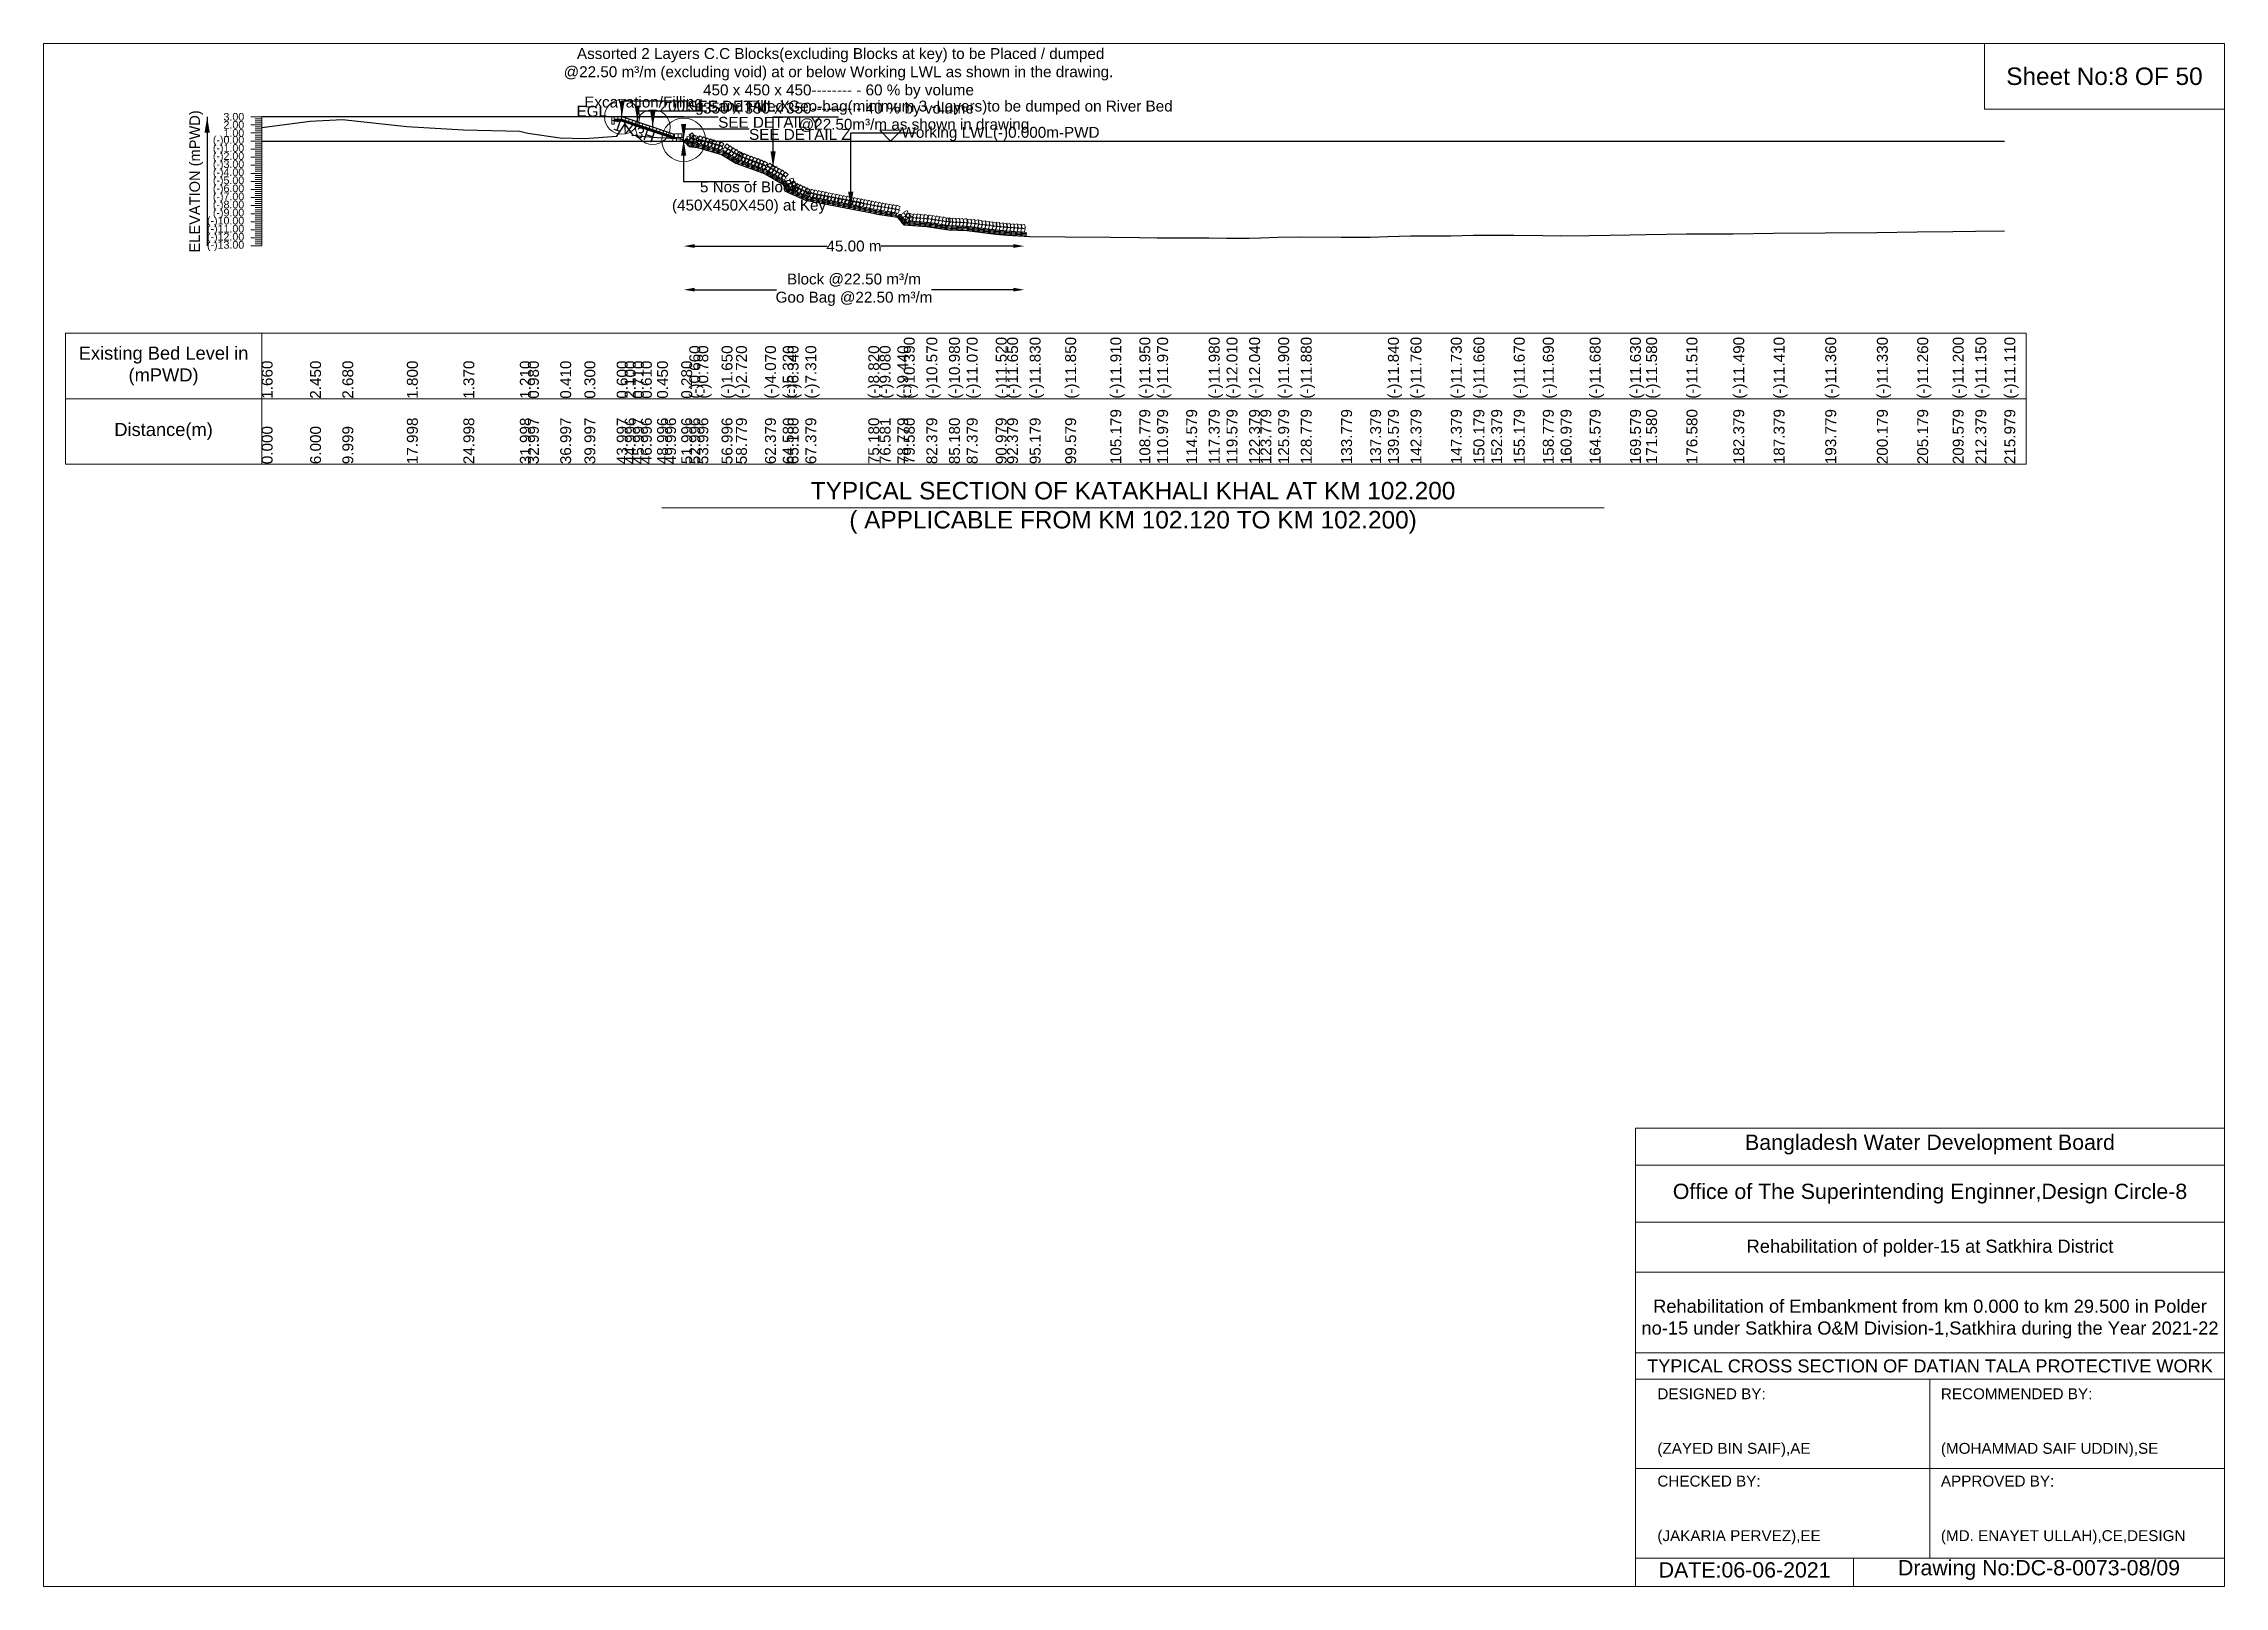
# Model space of a CAD drawing. Header units: inches. Extents: x 89000 to 845000, y -7071 to 31.
# Drawn here: x 205000 to 215000, y -7071 to 0 of the extents above; entities that cross this region are included whole.
import ezdxf

# ---------------------------------------------------------------- set-up
doc = ezdxf.new("R2010")
doc.units = ezdxf.units.IN
doc.header["$LTSCALE"] = 7
doc.header["$MEASUREMENT"] = 0
for name, color, linetype, lineweight in [('Cross section Data Border', 7, 'Continuous', 9), ('Cross Section Labels', 7, 'Continuous', 9), ('Existing_Bed_Level for Xsection', 7, 'Continuous', 25), ('Long Section Labels', 7, 'Continuous', 9)]:
    doc.layers.add(name, color=color, linetype=linetype, lineweight=lineweight)
doc.styles.get("Standard").update_dxf_attribs({"font": 'arial.ttf'})
doc.dimstyles.new('Appron Lebeling Style', dxfattribs={"dimtxt": 50, "dimasz": 50, "dimexe": 0.18, "dimexo": 0.0625, "dimgap": 0.09, "dimtad": 0, "dimtih": 1, "dimtoh": 1, "dimdec": 4, "dimzin": 0, "dimdsep": 46, "dimtxsty": 'Standard', "dimcen": 0.09, "dimse1": 1, "dimse2": 1, "dimadec": 0, "dimazin": 0, "dimtfac": 1, "dimtdec": 4, "dimtofl": 0, "dimtmove": 0, "dimatfit": 3, "dimfxl": 1, "dimtolj": 1, "dimtzin": 0, "dimarcsym": 0})
doc.dimstyles.get("Standard").update_dxf_attribs({"dimtxt": 0.18, "dimasz": 0.18, "dimexe": 0.18, "dimexo": 0.0625, "dimgap": 0.09, "dimtad": 0, "dimtih": 1, "dimtoh": 1, "dimdec": 4, "dimzin": 0, "dimdsep": 46, "dimtxsty": 'Standard', "dimcen": 0.09, "dimadec": 0, "dimazin": 0, "dimtfac": 1, "dimtdec": 4, "dimtofl": 0, "dimtmove": 0, "dimatfit": 3, "dimfxl": 1, "dimtolj": 1, "dimtzin": 0, "dimarcsym": 0})

msp = doc.modelspace()

# ---------------------------------------------------------------- texts
at = {"layer": 'Cross section Data Border', "char_height": 60, "width": 800, "attachment_point": 5}
for s, insert in [('Existing Bed Level in (mPWD)', (205550, -1477.52)), ('Distance(m)', (205550, -1777.52))]:
    msp.add_mtext(s, dxfattribs=dict(at, insert=insert))
at = {"layer": 'Cross Section Labels'}
for s, insert, char_height, attachment_point in [(' Assorted 2 Layers C.C Blocks(excluding Blocks at key) to be Placed / dumped^J@22.50 m³/m (excluding void) at or below Working LWL as shown in the drawing.^J450 x 450 x 450-------- - 60 % by volume^J350 x 350 x 350-------- - 40 % by volume', (208645.05106, -335.52), 50, 8), ('Sheet No:8 OF 50', (214450, -150), 80, 5), ('EGL', (207583.41729, -335.52), 50, 9), ('Excavation/Filling', (208022.58107, -307.77), 50, 9), ('200Kg Sand Filled Geo-bag(minimum 3 -Layers)to be dumped on River Bed^J@22.50m³/m as shown in drawing.', (209001.10354, -409.52), 50, 8), ('SEE DETAIL X', (207951.81857, -261.52), 50, 1), ('SEE DETAIL Y', (208093.34357, -335.52), 50, 1), ('SEE DETAIL Z', (208234.86857, -391.02), 50, 1), ('Working LWL(-)0.000m-PWD', (208933.86857, -446.52), 50, 7), ('5 Nos of Block ^J(450X450X450) at Key', (208234.86857, -631.52), 50, 2), ('TYPICAL SECTION OF KATAKHALI KHAL AT KM 102.200^J( APPLICABLE FROM KM 102.120 TO KM 102.200)', (209995.6059, -2127.52), 80, 5), ('Bangladesh Water Development Board', (213650, -5046), 70, 5), ('Office of The Superintending Enginner,Design Circle-8', (213650, -5271), 70, 5)]:
    msp.add_mtext(s, dxfattribs=dict(at, insert=insert, char_height=char_height, attachment_point=attachment_point))
at = {"layer": 'Cross Section Labels', "insert": (207716.73086, -376.65814), "char_height": 50, "attachment_point": 2, "rotation": 341.565051177}
msp.add_mtext('1V:3H', dxfattribs=at)
at = {"layer": 'Cross Section Labels'}
for s, insert, char_height, width, attachment_point in [('Rehabilitation of polder-15 at Satkhira District', (213650, -5521), 60, 2800, 5), ('Rehabilitation of Embankment from km 0.000 to km 29.500 in Polder no-15 under Satkhira O&M Division-1,Satkhira during the Year 2021-22', (213650, -5846), 60, 2700, 5), ('TYPICAL CROSS SECTION OF DATIAN TALA PROTECTIVE WORK', (213650, -6061), 59.5765532, 2800, 5), ('DESIGNED BY:^J^J^J(ZAYED BIN SAIF),AE', (212400, -6321), 50, 1400, 4), ('RECOMMENDED BY:^J^J^J(MOHAMMAD SAIF UDDIN),SE', (213700, -6321), 50, 1400, 4), ('CHECKED BY:^J^J^J(JAKARIA PERVEZ),EE', (212400, -6721), 50, 1400, 4), ('APPROVED BY:^J^J^J(MD. ENAYET ULLAH),CE,DESIGN', (213700, -6721), 50, 1400, 4), ('DATE:06-06-2021', (212800, -6996), 70, 1400, 5), ('Drawing No:DC-8-0073-08/09', (214150, -6996), 70, 2200, 5)]:
    msp.add_mtext(s, dxfattribs=dict(at, insert=insert, char_height=char_height, width=width, attachment_point=attachment_point))
at = {"layer": 'Long Section Labels', "rotation": 90}
for s, insert, char_height, attachment_point in [('ELEVATION (mPWD)', (205700, -631.52), 48, 5), ('(-)0.660', (207960.83898, -1627.52), 50, 1), ('(-)0.780', (207997.84936, -1627.52), 50, 1), ('(-)1.650', (208108.83605, -1627.52), 50, 1), ('(-)2.720', (208174.82033, -1627.52), 50, 1), ('(-)4.070', (208308.00823, -1627.52), 50, 1), ('(-)5.320', (208389.45497, -1627.52), 50, 1), ('(-)6.340', (208411.65275, -1627.52), 50, 1), ('(-)7.310', (208493.00823, -1627.52), 50, 1), ('(-)8.820', (208781.64683, -1627.52), 50, 1), ('(-)9.080', (208833.49406, -1627.52), 50, 1), ('(-)9.440', (208914.81726, -1627.52), 50, 1), ('(-)10.390', (208944.44616, -1627.52), 50, 1), ('(-)10.570', (209048.00823, -1627.52), 50, 1), ('(-)10.980', (209151.6423, -1627.52), 50, 1), ('(-)11.070', (209233.00823, -1627.52), 50, 1), ('(-)11.520', (209366.21669, -1627.52), 50, 1), ('(-)11.650', (209418.00823, -1627.52), 50, 1), ('(-)11.650', (209418.00823, -1627.52), 50, 1), ('(-)11.830', (209521.63872, -1627.52), 50, 1), ('(-)11.850', (209684.43855, -1627.52), 50, 1), ('(-)11.910', (209891.63582, -1627.52), 50, 1), ('(-)11.910', (209891.63582, -1627.52), 50, 1), ('(-)11.910', (209891.63582, -1627.52), 50, 1), ('(-)11.950', (210024.81477, -1627.52), 50, 1), ('(-)11.970', (210106.21516, -1627.52), 50, 1), ('(-)11.970', (210106.21516, -1627.52), 50, 1), ('(-)11.980', (210343.00823, -1627.52), 50, 1), ('(-)11.980', (210343.00823, -1627.52), 50, 1), ('(-)12.010', (210424.43347, -1627.52), 50, 1), ('(-)12.040', (210528.00823, -1627.52), 50, 1), ('(-)11.900', (210661.21434, -1627.52), 50, 1), ('(-)11.880', (210764.81375, -1627.52), 50, 1), ('(-)11.840', (211164.42986, -1627.52), 50, 1), ('(-)11.760', (211268.00823, -1627.52), 50, 1), ('(-)11.730', (211453.00823, -1627.52), 50, 1), ('(-)11.730', (211453.00823, -1627.52), 50, 1), ('(-)11.660', (211556.62755, -1627.52), 50, 1), ('(-)11.670', (211741.62693, -1627.52), 50, 1), ('(-)11.690', (211874.81271, -1627.52), 50, 1), ('(-)11.680', (212089.42657, -1627.52), 50, 1), ('(-)11.630', (212274.42603, -1627.52), 50, 1), ('(-)11.580', (212348.44654, -1627.52), 50, 1), ('(-)11.510', (212533.44545, -1627.52), 50, 1), ('(-)11.490', (212748.00823, -1627.52), 50, 1), ('(-)11.410', (212933.00823, -1627.52), 50, 1), ('(-)11.360', (213169.8119, -1627.52), 50, 1), ('(-)11.330', (213406.62273, -1627.52), 50, 1), ('(-)11.260', (213591.62237, -1627.52), 50, 1), ('(-)11.200', (213754.42263, -1627.52), 50, 1), ('(-)11.150', (213858.00823, -1627.52), 50, 1), ('(-)11.110', (213991.21179, -1627.52), 50, 1), ('1.660', (206000, -1627.52), 50, 1), ('2.450', (206221.99561, -1627.52), 50, 1), ('2.680', (206369.97046, -1627.52), 50, 1), ('1.800', (206665.94238, -1627.52), 50, 1), ('1.370', (206924.92615, -1627.52), 50, 1), ('1.210', (207183.90991, -1627.52), 50, 1), ('0.980', (207220.89807, -1627.52), 50, 1), ('0.410', (207368.89514, -1627.52), 50, 1), ('0.410', (207368.89514, -1627.52), 50, 1), ('0.300', (207479.88183, -1627.52), 50, 1), ('0.600', (207627.8789, -1627.52), 50, 1), ('2.100', (207664.86706, -1627.52), 50, 1), ('0.710', (207701.87744, -1627.52), 50, 1), ('0.610', (207738.8656, -1627.52), 50, 1), ('0.450', (207812.86413, -1627.52), 50, 1), ('0.280', (207923.85082, -1627.52), 50, 1), ('105.179', (209891.63582, -1927.52), 50, 1), ('108.779', (210024.81477, -1927.52), 50, 1), ('110.979', (210106.21516, -1927.52), 50, 1), ('114.579', (210239.43458, -1927.52), 50, 1), ('117.379', (210343.00823, -1927.52), 50, 1), ('119.579', (210424.43347, -1927.52), 50, 1), ('122.379', (210528.00823, -1927.52), 50, 1), ('123.779', (210579.81397, -1927.52), 50, 1), ('125.979', (210661.21434, -1927.52), 50, 1), ('128.779', (210764.81375, -1927.52), 50, 1), ('133.779', (210949.81354, -1927.52), 50, 1), ('137.379', (211083.00823, -1927.52), 50, 1), ('139.579', (211164.42986, -1927.52), 50, 1), ('142.379', (211268.00823, -1927.52), 50, 1), ('147.379', (211453.00823, -1927.52), 50, 1), ('150.179', (211556.62755, -1927.52), 50, 1), ('152.379', (211638.00823, -1927.52), 50, 1), ('155.179', (211741.62693, -1927.52), 50, 1), ('158.779', (211874.81271, -1927.52), 50, 1), ('160.979', (211956.21301, -1927.52), 50, 1), ('164.579', (212089.42657, -1927.52), 50, 1), ('169.579', (212274.42603, -1927.52), 50, 1), ('171.580', (212348.44654, -1927.52), 50, 1), ('176.580', (212533.44545, -1927.52), 50, 1), ('182.379', (212748.00823, -1927.52), 50, 1), ('187.379', (212933.00823, -1927.52), 50, 1), ('193.779', (213169.8119, -1927.52), 50, 1), ('200.179', (213406.62273, -1927.52), 50, 1), ('205.179', (213591.62237, -1927.52), 50, 1), ('209.579', (213754.42263, -1927.52), 50, 1), ('212.379', (213858.00823, -1927.52), 50, 1), ('215.979', (213991.21179, -1927.52), 50, 1), ('0.000', (206000, -1927.52), 50, 1), ('6.000', (206221.99561, -1927.52), 50, 1), ('9.999', (206369.97046, -1927.52), 50, 1), ('17.998', (206665.94238, -1927.52), 50, 1), ('24.998', (206924.92615, -1927.52), 50, 1), ('31.998', (207183.90991, -1927.52), 50, 1), ('32.997', (207220.89807, -1927.52), 50, 1), ('36.997', (207368.89514, -1927.52), 50, 1), ('39.997', (207479.88183, -1927.52), 50, 1), ('43.997', (207627.8789, -1927.52), 50, 1), ('44.996', (207664.86706, -1927.52), 50, 1), ('45.997', (207701.87744, -1927.52), 50, 1), ('46.996', (207738.8656, -1927.52), 50, 1), ('48.996', (207812.86413, -1927.52), 50, 1), ('49.996', (207849.85229, -1927.52), 50, 1), ('51.996', (207923.85082, -1927.52), 50, 1), ('52.996', (207960.83898, -1927.52), 50, 1), ('53.996', (207997.84936, -1927.52), 50, 1), ('56.996', (208108.83605, -1927.52), 50, 1), ('58.779', (208174.82033, -1927.52), 50, 1), ('62.379', (208308.00823, -1927.52), 50, 1), ('64.580', (208389.45497, -1927.52), 50, 1), ('65.180', (208411.65275, -1927.52), 50, 1), ('67.379', (208493.00823, -1927.52), 50, 1), ('75.180', (208781.64683, -1927.52), 50, 1), ('76.581', (208833.49406, -1927.52), 50, 1), ('78.779', (208914.81726, -1927.52), 50, 1), ('79.580', (208944.44616, -1927.52), 50, 1), ('82.379', (209048.00823, -1927.52), 50, 1), ('85.180', (209151.6423, -1927.52), 50, 1), ('87.379', (209233.00823, -1927.52), 50, 1), ('90.979', (209366.21669, -1927.52), 50, 1), ('92.379', (209418.00823, -1927.52), 50, 1), ('95.179', (209521.63872, -1927.52), 50, 1), ('99.579', (209684.43855, -1927.52), 50, 1)]:
    msp.add_mtext(s, dxfattribs=dict(at, insert=insert, char_height=char_height, attachment_point=attachment_point))
at = {"layer": 'Long Section Labels', "char_height": 35, "attachment_point": 6}
for s, insert in [('3.00', (205920, -335.52)), ('2.00', (205920, -372.52)), ('1.00', (205920, -409.52)), ('(-)0.00', (205920, -446.52)), ('(-)1.00', (205920, -483.52)), ('(-)2.00', (205920, -520.52)), ('(-)3.00', (205920, -557.52)), ('(-)4.00', (205920, -594.52)), ('(-)5.00', (205920, -631.52)), ('(-)6.00', (205920, -668.52)), ('(-)7.00', (205920, -705.52)), ('(-)10.00', (205920, -816.52)), ('(-)8.00', (205920, -742.52)), ('(-)9.00', (205920, -779.52)), ('(-)11.00', (205920, -853.52)), ('(-)12.00', (205920, -890.52)), ('(-)13.00', (205920, -927.52))]:
    msp.add_mtext(s, dxfattribs=dict(at, insert=insert))

# ---------------------------------------------------------------- blocks, each defined once
blk = doc.blocks.new('*D277')
at = {"layer": 'Cross Section Labels', "color": 0, "lineweight": -2, "transparency": 16777216}
for p, q in [((207985, -928), (208593, -928)), ((209447, -928), (208840, -928))]:
    blk.add_line(p, q, dxfattribs=at)
at = {"layer": 'Cross Section Labels', "color": 0, "transparency": 16777216}
for points in [[(207985, -919), (207985, -936), (207935, -928)], [(209447, -919), (209447, -936), (209497, -928)]]:
    blk.add_solid(points, dxfattribs=at)
at = {"layer": 'Defpoints', "color": 0, "transparency": 16777216}
for p in [(207935, -447), (209497, -883), (209497, -928)]:
    blk.add_point(p, dxfattribs=at)
at = {"layer": 'Cross Section Labels', "color": 0, "transparency": 16777216, "insert": (208716, -928), "char_height": 50, "attachment_point": 5}
blk.add_mtext('\\A1;45.00 m', dxfattribs=at)
blk = doc.blocks.new('*D278')
at = {"layer": 'Cross Section Labels', "color": 0, "lineweight": -2, "transparency": 16777216}
for p, q in [((207985, -1128), (208361, -1128)), ((209447, -1128), (209072, -1128))]:
    blk.add_line(p, q, dxfattribs=at)
at = {"layer": 'Cross Section Labels', "color": 0, "transparency": 16777216}
for points in [[(207985, -1119), (207985, -1136), (207935, -1128)], [(209447, -1119), (209447, -1136), (209497, -1128)]]:
    blk.add_solid(points, dxfattribs=at)
at = {"layer": 'Defpoints', "color": 0, "transparency": 16777216}
for p in [(207935, -447), (209497, -883), (209497, -1128)]:
    blk.add_point(p, dxfattribs=at)
at = {"layer": 'Cross Section Labels', "color": 0, "transparency": 16777216, "insert": (208716, -1128), "char_height": 50, "attachment_point": 5}
blk.add_mtext('\\A1;Block @22.50 m³/m ^JGoo Bag @22.50 m³/m ', dxfattribs=at)

# ---------------------------------------------------------------- dimensions: what is measured, and where the dimension line sits
at = {"layer": 'Cross Section Labels'}
for base, text, picture, middle in [((209497.4821, -927.52), '45.00 m', '*D277', (208716.17534, -927.52)), ((209497.4821, -1127.52), 'Block @22.50 m³/m ^JGoo Bag @22.50 m³/m ', '*D278', (208716.17534, -1127.52))]:
    dim = msp.add_linear_dim(base=base, p1=(207934.86857, -446.52), p2=(209497.4821, -882.67753), text=text, dimstyle='Appron Lebeling Style', dxfattribs=at)
    dim.commit()
    dim.dimension.update_dxf_attribs({"geometry": picture, "text_midpoint": middle})

# ---------------------------------------------------------------- linework, layer by layer
at = {"layer": 'Cross section Data Border'}
msp.add_lwpolyline([(205100, -1327.52), (214091.21179, -1327.52), (214091.21179, -1927.52), (205100, -1927.52)], close=True, dxfattribs=at)
for points in [[(206000, -1327.52), (206000, -1927.52)], [(205100, -1627.52), (214091.21179, -1627.52)]]:
    msp.add_lwpolyline(points, dxfattribs=at)
at = {"layer": 'Cross Section Labels'}
for points in [[(205000, 0), (215000, 0), (215000, -7071), (205000, -7071)], [(213900, 0), (215000, 0), (215000, -300), (213900, -300)], [(208883.86857, -446.52), (208933.86857, -396.52), (208833.86857, -396.52)]]:
    msp.add_lwpolyline(points, close=True, dxfattribs=at)
for points in [[(207835.6059, -2127.52), (209995.6059, -2127.52), (212155.6059, -2127.52)], [(212300, -7071), (212300, -4971), (215000, -4971)], [(212300, -5141), (215000, -5141)], [(212300, -5401), (215000, -5401)], [(212300, -5631), (215000, -5631)], [(212300, -6001), (215000, -6001)], [(212300, -6121), (215000, -6121)], [(213650, -6121), (213650, -6941)], [(212300, -6531), (215000, -6531)], [(212300, -6941), (215000, -6941)], [(213300, -6941), (213300, -7071)]]:
    msp.add_lwpolyline(points, dxfattribs=at)
for centre, radius in [((207651.81857, -335.52), 80), ((207793.34357, -382.695), 80), ((207934.86857, -440.97), 100)]:
    msp.add_circle(centre, radius, dxfattribs=at)
at = {"layer": 'Existing_Bed_Level for Xsection'}
for points in [[(207934.86857, -335.52), (206000, -335.52)], [(206000, -385.1), (206221.99561, -355.87), (206369.97046, -347.36), (206665.94238, -379.92), (206924.92615, -395.83), (207183.90991, -401.75), (207220.89807, -410.26), (207368.89514, -431.35), (207479.88183, -435.42), (207627.8789, -424.32), (207664.86706, -368.82), (207701.87744, -420.25), (207738.8656, -423.95), (207812.86413, -429.87), (207849.85229, -431.35), (207923.85082, -436.16), (207960.83898, -470.94), (207997.84936, -475.38), (208108.83605, -507.57), (208174.82033, -547.16), (208308.00823, -597.11), (208389.45497, -643.36), (208411.65275, -681.1), (208493.00823, -716.99), (208781.64683, -772.86), (208833.49406, -782.48), (208914.81726, -795.8), (208944.44616, -830.95), (209048.00823, -837.61), (209151.6423, -852.78), (209233.00823, -856.11), (209366.21669, -872.76), (209418.00823, -877.57), (209521.63872, -884.23), (209684.43855, -884.97), (209891.63582, -887.19), (210024.81477, -888.67), (210106.21516, -889.41), (210239.43458, -889.41), (210343.00823, -889.78), (210424.43347, -890.89), (210528.00823, -892), (210579.81397, -889.78), (210661.21434, -886.82), (210764.81375, -886.08), (210949.81354, -887.19), (211083.00823, -887.19), (211164.42986, -884.6), (211268.00823, -881.64), (211453.00823, -880.53), (211556.62755, -877.94), (211638.00823, -877.57), (211741.62693, -878.31), (211874.81271, -879.05), (211956.21301, -880.53), (212089.42657, -878.68), (212274.42603, -876.83), (212348.44654, -874.98), (212533.44545, -872.39), (212748.00823, -871.65), (212933.00823, -868.69), (213169.8119, -866.84), (213406.62273, -865.73), (213591.62237, -863.14), (213754.42263, -860.92), (213858.00823, -859.07), (213991.21179, -857.59)], [(207893.24357, -415.995), (207653.52742, -336.08962), (207651.81857, -335.52), (207650.01729, -335.52), (207616.71729, -335.52)], [(207616.71729, -346.62), (207650.01729, -346.62), (207893.24357, -427.69543)], [(207616.71729, -350.32), (207649.41687, -350.32), (207888.06687, -429.87)], [(207616.71729, -354.02), (207648.81644, -354.02), (207884.91857, -432.72071)], [(206000, -446.52), (213991.21179, -446.52)]]:
    msp.add_lwpolyline(points, dxfattribs=at)
at = {"layer": 'Long Section Labels'}
for points in [[(206000, -335.52), (205950, -335.52)], [(206000, -372.52), (205950, -372.52)], [(206000, -344.77), (205970, -344.77)], [(206000, -354.02), (205970, -354.02)], [(206000, -363.27), (205970, -363.27)], [(206000, -381.77), (205970, -381.77)], [(206000, -391.02), (205970, -391.02)], [(206000, -927.52), (206000, -890.52), (206000, -853.52), (206000, -816.52), (206000, -779.52), (206000, -742.52), (206000, -705.52), (206000, -668.52), (206000, -631.52), (206000, -594.52), (206000, -557.52), (206000, -520.52), (206000, -483.52), (206000, -446.52), (206000, -409.52), (206000, -372.52), (206000, -335.52)], [(206000, -409.52), (205950, -409.52)], [(206000, -446.52), (205950, -446.52)], [(206000, -483.52), (205950, -483.52)], [(206000, -400.27), (205970, -400.27)], [(206000, -418.77), (205970, -418.77)], [(206000, -428.02), (205970, -428.02)], [(206000, -437.27), (205970, -437.27)], [(206000, -455.77), (205970, -455.77)], [(206000, -465.02), (205970, -465.02)], [(206000, -474.27), (205970, -474.27)], [(206000, -492.77), (205970, -492.77)], [(206000, -520.52), (205950, -520.52)], [(206000, -557.52), (205950, -557.52)], [(206000, -594.52), (205950, -594.52)], [(206000, -502.02), (205970, -502.02)], [(206000, -511.27), (205970, -511.27)], [(206000, -529.77), (205970, -529.77)], [(206000, -539.02), (205970, -539.02)], [(206000, -548.27), (205970, -548.27)], [(206000, -566.77), (205970, -566.77)], [(206000, -576.02), (205970, -576.02)], [(206000, -585.27), (205970, -585.27)], [(206000, -631.52), (205950, -631.52)], [(206000, -668.52), (205950, -668.52)], [(206000, -603.77), (205970, -603.77)], [(206000, -613.02), (205970, -613.02)], [(206000, -622.27), (205970, -622.27)], [(206000, -640.77), (205970, -640.77)], [(206000, -650.02), (205970, -650.02)], [(206000, -659.27), (205970, -659.27)], [(206000, -677.77), (205970, -677.77)], [(206000, -687.02), (205970, -687.02)], [(206000, -696.27), (205970, -696.27)], [(206000, -705.52), (205950, -705.52)], [(206000, -742.52), (205950, -742.52)], [(206000, -779.52), (205950, -779.52)], [(206000, -714.77), (205970, -714.77)], [(206000, -724.02), (205970, -724.02)], [(206000, -733.27), (205970, -733.27)], [(206000, -751.77), (205970, -751.77)], [(206000, -761.02), (205970, -761.02)], [(206000, -770.27), (205970, -770.27)], [(206000, -788.77), (205970, -788.77)], [(206000, -798.02), (205970, -798.02)], [(206000, -816.52), (205950, -816.52)], [(206000, -853.52), (205950, -853.52)], [(206000, -890.52), (205950, -890.52)], [(206000, -807.27), (205970, -807.27)], [(206000, -825.77), (205970, -825.77)], [(206000, -835.02), (205970, -835.02)], [(206000, -844.27), (205970, -844.27)], [(206000, -862.77), (205970, -862.77)], [(206000, -872.02), (205970, -872.02)], [(206000, -881.27), (205970, -881.27)], [(206000, -899.77), (205970, -899.77)], [(206000, -927.52), (205950, -927.52)], [(206000, -909.02), (205970, -909.02)], [(206000, -918.27), (205970, -918.27)]]:
    msp.add_lwpolyline(points, dxfattribs=at)
for points in [[(207616.71729, -335.52), (207605.61729, -335.52), (207605.61729, -352.17), (207616.71729, -352.17)], [(207616.71729, -352.17), (207605.61729, -352.17), (207605.61729, -368.82), (207616.71729, -368.82)], [(207633.36729, -335.52), (207616.71729, -335.52), (207616.71729, -346.62), (207633.36729, -346.62)], [(207650.01729, -335.52), (207633.36729, -335.52), (207633.36729, -346.62), (207650.01729, -346.62)], [(207669.323, -341.35481), (207653.52742, -336.08962), (207650.01729, -346.62), (207665.81287, -351.88519)], [(207685.11857, -346.62), (207669.323, -341.35481), (207665.81287, -351.88519), (207681.60845, -357.15038)], [(207700.91415, -351.88519), (207685.11857, -346.62), (207681.60845, -357.15038), (207697.40402, -362.41558)], [(207716.70973, -357.15038), (207700.91415, -351.88519), (207697.40402, -362.41558), (207713.1996, -367.68077)], [(207732.50531, -362.41558), (207716.70973, -357.15038), (207713.1996, -367.68077), (207728.99518, -372.94596)], [(207748.30088, -367.68077), (207732.50531, -362.41558), (207728.99518, -372.94596), (207744.79075, -378.21115)], [(207764.09646, -372.94596), (207748.30088, -367.68077), (207744.79075, -378.21115), (207760.58633, -383.47635)], [(207779.89204, -378.21115), (207764.09646, -372.94596), (207760.58633, -383.47635), (207776.38191, -388.74154)], [(207795.68761, -383.47635), (207779.89204, -378.21115), (207776.38191, -388.74154), (207792.17748, -394.00673)], [(207811.48319, -388.74154), (207795.68761, -383.47635), (207792.17748, -394.00673), (207807.97306, -399.27192)], [(207827.27877, -394.00673), (207811.48319, -388.74154), (207807.97306, -399.27192), (207823.76864, -404.53712)], [(207843.07434, -399.27192), (207827.27877, -394.00673), (207823.76864, -404.53712), (207839.56422, -409.80231)], [(207858.86992, -404.53712), (207843.07434, -399.27192), (207839.56422, -409.80231), (207855.35979, -415.0675)], [(207874.6655, -409.80231), (207858.86992, -404.53712), (207855.35979, -415.0675), (207871.15537, -420.33269)], [(207890.46107, -415.0675), (207874.6655, -409.80231), (207871.15537, -420.33269), (207886.95095, -425.59788)], [(207901.56857, -429.87), (207884.91857, -429.87), (207884.91857, -446.52), (207901.56857, -446.52)], [(207909.89357, -413.22), (207893.24357, -413.22), (207893.24357, -429.87), (207909.89357, -429.87)], [(207918.21857, -429.87), (207901.56857, -429.87), (207901.56857, -446.52), (207918.21857, -446.52)], [(207926.54357, -413.22), (207909.89357, -413.22), (207909.89357, -429.87), (207926.54357, -429.87)], [(207934.86857, -429.87), (207918.21857, -429.87), (207918.21857, -446.52), (207934.86857, -446.52)], [(207969.93833, -437.9749), (207965.12689, -422.03524), (207949.18723, -426.84668), (207953.99868, -442.78634)], [(207981.66558, -442.97263), (207968.33455, -432.99736), (207958.35928, -446.32839), (207971.69031, -456.30366)], [(207982.42842, -422.97925), (207973.66676, -408.82101), (207959.50852, -417.58268), (207968.27018, -431.74091)], [(207982.82117, -423.49093), (207967.36754, -417.29353), (207961.17013, -432.74716), (207976.62377, -438.94456)], [(207982.06816, -449.38059), (207977.25672, -433.44093), (207961.31706, -438.25237), (207966.1285, -454.19203)], [(207994.55825, -434.38494), (207985.79659, -420.2267), (207971.63835, -428.98836), (207980.40001, -443.1466)], [(207998.19705, -444.95585), (207984.86601, -434.98058), (207974.89074, -448.31161), (207988.22178, -458.28688)], [(207999.35263, -425.47415), (207983.899, -419.27675), (207977.7016, -434.73038), (207993.15523, -440.92778)], [(208019.11746, -450.05293), (208007.58063, -438.04776), (207995.57546, -449.58459), (208007.11229, -461.58976)], [(208023.41718, -431.01653), (208009.17318, -422.39499), (208000.55163, -436.63899), (208014.79563, -445.26053)], [(208035.10845, -454.69087), (208023.57163, -442.6857), (208011.56646, -454.22253), (208023.10328, -466.2277)], [(208039.40817, -435.65448), (208025.16417, -427.03294), (208016.54263, -441.27693), (208030.78663, -449.89848)], [(208051.09945, -459.32882), (208039.56262, -447.32365), (208027.55745, -458.86048), (208039.09428, -470.86565)], [(208055.39917, -440.29242), (208041.15517, -431.67088), (208032.53363, -445.91488), (208046.77763, -454.53642)], [(208067.09045, -463.96676), (208055.55362, -451.96159), (208043.54845, -463.49842), (208055.08528, -475.50359)], [(208071.39016, -444.93037), (208057.14617, -436.30883), (208048.52462, -450.55282), (208062.76862, -459.17437)], [(208083.08144, -468.60471), (208071.54462, -456.59954), (208059.53945, -468.13637), (208071.07627, -480.14154)], [(208087.38116, -449.56831), (208073.13716, -440.94677), (208064.51562, -455.19077), (208078.75962, -463.81231)], [(208099.07244, -473.24265), (208087.53561, -461.23748), (208075.53044, -472.77431), (208087.06727, -484.77948)], [(208103.37216, -454.20626), (208089.12816, -445.58472), (208080.50662, -459.82871), (208094.75061, -468.45026)], [(208115.06344, -477.8806), (208103.52661, -465.87543), (208091.52144, -477.41226), (208103.05827, -489.41743)], [(208119.36315, -458.8442), (208105.11916, -450.22266), (208096.49761, -464.46666), (208110.74161, -473.0882)], [(208136.71316, -489.0201), (208128.62306, -474.46768), (208114.07065, -482.55778), (208122.16074, -497.1102)], [(208145.72979, -471.71194), (208134.15848, -459.74001), (208122.18654, -471.31131), (208133.75785, -483.28325)], [(208150.99047, -497.58636), (208142.90037, -483.03395), (208128.34796, -491.12404), (208136.43805, -505.67646)], [(208160.0071, -480.27821), (208148.43579, -468.30627), (208136.46385, -479.87758), (208148.03516, -491.84952)], [(208165.26778, -506.15263), (208157.17769, -491.60021), (208142.62527, -499.69031), (208150.71537, -514.24273)], [(208174.28441, -488.84447), (208162.7131, -476.87253), (208150.74117, -488.44384), (208162.31248, -500.41578)], [(208188.56172, -497.41074), (208176.99041, -485.4388), (208165.01848, -497.01011), (208176.58979, -508.98205)], [(208202.83904, -505.977), (208191.26773, -494.00506), (208179.29579, -505.57637), (208190.8671, -517.54831)], [(208210.52963, -507.44035), (208196.9863, -497.75527), (208187.30122, -511.2986), (208200.84455, -520.98368)], [(208179.54509, -514.71889), (208171.455, -500.16648), (208156.90258, -508.25657), (208164.99268, -522.80899)], [(208193.8224, -523.28516), (208185.73231, -508.73274), (208171.17989, -516.82284), (208179.26999, -531.37526)], [(208204.78742, -526.0924), (208194.20197, -513.24052), (208181.35009, -523.82596), (208191.93554, -536.67785)], [(208220.37712, -531.93907), (208209.79168, -519.08719), (208196.9398, -529.67264), (208207.52524, -542.52452)], [(208226.11934, -513.28702), (208212.57601, -503.60194), (208202.89093, -517.14527), (208216.43426, -526.83035)], [(208235.96683, -537.78574), (208225.38139, -524.93386), (208212.5295, -535.51931), (208223.11495, -548.37119)], [(208241.70904, -519.1337), (208228.16571, -509.44862), (208218.48063, -522.99194), (208232.02396, -532.67702)], [(208251.55654, -543.63242), (208240.97109, -530.78053), (208228.11921, -541.36598), (208238.70465, -554.21786)], [(208257.29875, -524.98037), (208243.75542, -515.29529), (208234.07034, -528.83861), (208247.61367, -538.52369)], [(208267.14624, -549.47909), (208256.5608, -536.6272), (208243.70892, -547.21265), (208254.29436, -560.06453)], [(208272.88845, -530.82704), (208259.34513, -521.14196), (208249.66005, -534.68528), (208263.20337, -544.37036)], [(208282.73595, -555.32576), (208272.15051, -542.47387), (208259.29862, -553.05932), (208269.88407, -565.9112)], [(208288.47816, -536.67371), (208274.93483, -526.98863), (208265.24975, -540.53195), (208278.79308, -550.21703)], [(208298.32566, -561.17243), (208287.74021, -548.32054), (208274.88833, -558.90599), (208285.47377, -571.75787)], [(208304.06787, -542.52038), (208290.52454, -532.8353), (208280.83946, -546.37863), (208294.38279, -556.06371)], [(208313.91536, -567.0191), (208303.32992, -554.16722), (208290.47804, -564.75266), (208301.06348, -577.60454)], [(208319.65757, -548.36705), (208306.11425, -538.68197), (208296.42917, -552.2253), (208309.97249, -561.91038)], [(208333.04474, -576.54133), (208324.60825, -562.18695), (208310.25387, -570.62343), (208318.69036, -584.97781)], [(208341.64404, -559.02208), (208329.78917, -547.33086), (208318.09795, -559.18572), (208329.95281, -570.87695)], [(208347.52322, -584.76302), (208339.08673, -570.40864), (208324.73235, -578.84512), (208333.16883, -593.1995)], [(208356.12251, -567.24377), (208344.26765, -555.55255), (208332.57643, -567.40741), (208344.43129, -579.09863)], [(208362.00169, -592.98471), (208353.56521, -578.63032), (208339.21083, -587.06681), (208347.64731, -601.42119)], [(208370.60099, -575.46546), (208358.74613, -563.77423), (208347.05491, -575.6291), (208358.90977, -587.32032)], [(208376.48017, -601.20639), (208368.04369, -586.85201), (208353.68931, -595.2885), (208362.12579, -609.64288)], [(208385.07947, -583.68715), (208373.22461, -571.99592), (208361.53339, -583.85078), (208373.38825, -595.54201)], [(208390.95865, -609.42808), (208382.52217, -595.0737), (208368.16779, -603.51018), (208376.60427, -617.86456)], [(208399.55795, -591.90883), (208387.70309, -580.21761), (208376.01186, -592.07247), (208387.86673, -603.7637)], [(208414.03643, -600.13052), (208402.18157, -588.4393), (208390.49034, -600.29416), (208402.34521, -611.98538)], [(208405.43713, -617.64977), (208397.00065, -603.29539), (208382.64627, -611.73187), (208391.08275, -626.08625)], [(208424.579, -643.41208), (208424.43447, -626.76271), (208407.7851, -626.90723), (208407.92962, -643.55661)], [(208433.02025, -657.76366), (208432.87573, -641.11428), (208416.22635, -641.25881), (208416.37088, -657.90818)], [(208440.7757, -632.52453), (208436.33975, -616.47632), (208420.29154, -620.91227), (208424.72749, -636.96048)], [(208445.83659, -663.11858), (208435.99606, -649.68777), (208422.56525, -659.5283), (208432.40578, -672.9591)], [(208441.46151, -672.11523), (208441.31698, -655.46586), (208424.66761, -655.61038), (208424.81214, -672.25976)], [(208449.21695, -646.8761), (208444.78101, -630.8279), (208428.7328, -635.26385), (208433.16875, -651.31205)], [(208452.62602, -644.8217), (208439.65299, -634.38509), (208429.21637, -647.35811), (208442.1894, -657.79473)], [(208457.65821, -661.22768), (208453.22226, -645.17947), (208437.17406, -649.61542), (208441.61001, -665.66363)], [(208461.07011, -669.83885), (208451.22959, -656.40805), (208437.79878, -666.24858), (208447.63931, -679.67938)], [(208467.85955, -651.54198), (208454.88652, -641.10536), (208444.4499, -654.07839), (208457.42293, -664.51501)], [(208476.30364, -676.55913), (208466.46311, -663.12832), (208453.03231, -672.96885), (208462.87284, -686.39966)], [(208483.09308, -658.26226), (208470.12005, -647.82564), (208459.68343, -660.79867), (208472.65646, -671.23529)], [(208491.53717, -683.2794), (208481.69664, -669.8486), (208468.26584, -679.68913), (208478.10637, -693.11993)], [(208498.32661, -664.98253), (208485.35358, -654.54591), (208474.91696, -667.51894), (208487.88999, -677.95556)], [(208506.7707, -689.99968), (208496.93017, -676.56888), (208483.49937, -686.40941), (208493.33989, -699.84021)], [(208513.56013, -671.70281), (208500.5871, -661.26619), (208490.15049, -674.23922), (208503.12351, -684.67584)], [(208516.7701, -690.77901), (208504.18906, -679.87305), (208493.2831, -692.45409), (208505.86414, -703.36005)], [(208519.32036, -671.43042), (208504.35116, -664.14031), (208497.06106, -679.10951), (208512.03026, -686.39961)], [(208533.11669, -693.94312), (208520.53565, -683.03716), (208509.62969, -695.6182), (208522.21073, -706.52416)], [(208535.66695, -674.59452), (208520.69775, -667.30442), (208513.40765, -682.27362), (208528.37684, -689.56372)], [(208549.46327, -697.10723), (208536.88224, -686.20127), (208525.97628, -698.7823), (208538.55731, -709.68827)], [(208552.01354, -677.75863), (208537.04434, -670.46853), (208529.75423, -685.43772), (208544.72343, -692.72783)], [(208565.80986, -700.27134), (208553.22882, -689.36538), (208542.32286, -701.94641), (208554.9039, -712.85237)], [(208568.36012, -680.92274), (208553.39093, -673.63264), (208546.10082, -688.60183), (208561.07002, -695.89194)], [(208582.15645, -703.43544), (208569.57541, -692.52948), (208558.66945, -705.11052), (208571.25049, -716.01648)], [(208584.70671, -684.08685), (208569.73751, -676.79674), (208562.44741, -691.76594), (208577.4166, -699.05605)], [(208598.50304, -706.59955), (208585.922, -695.69359), (208575.01604, -708.27463), (208587.59708, -719.18059)], [(208601.0533, -687.25096), (208586.0841, -679.96085), (208578.79399, -694.93005), (208593.76319, -702.22016)], [(208614.84962, -709.76366), (208602.26859, -698.8577), (208591.36263, -711.43874), (208603.94366, -722.3447)], [(208617.39988, -690.41507), (208602.43069, -683.12496), (208595.14058, -698.09416), (208610.10978, -705.38426)], [(208633.74647, -693.57918), (208618.77727, -686.28907), (208611.48717, -701.25827), (208626.45637, -708.54837)], [(208650.09306, -696.74328), (208635.12386, -689.45318), (208627.83376, -704.42238), (208642.80295, -711.71248)], [(208666.43965, -699.90739), (208651.47045, -692.61729), (208644.18034, -707.58648), (208659.14954, -714.87659)], [(208682.78623, -703.0715), (208667.81704, -695.7814), (208660.52693, -710.75059), (208675.49613, -718.0407)], [(208699.13282, -706.23561), (208684.16362, -698.9455), (208676.87352, -713.9147), (208691.84272, -721.20481)], [(208631.19621, -712.92777), (208618.61517, -702.02181), (208607.70921, -714.60285), (208620.29025, -725.50881)], [(208647.5428, -716.09188), (208634.96176, -705.18592), (208624.0558, -717.76696), (208636.63684, -728.67292)], [(208663.88939, -719.25599), (208651.30835, -708.35003), (208640.40239, -720.93106), (208652.98343, -731.83702)], [(208680.23597, -722.4201), (208667.65494, -711.51413), (208656.74897, -724.09517), (208669.33001, -735.00113)], [(208696.58256, -725.5842), (208684.00152, -714.67824), (208673.09556, -727.25928), (208685.6766, -738.16524)], [(208712.92915, -728.74831), (208700.34811, -717.84235), (208689.44215, -730.42339), (208702.02319, -741.32935)], [(208715.47941, -709.39972), (208700.51021, -702.10961), (208693.22011, -717.07881), (208708.1893, -724.36892)], [(208729.27574, -731.91242), (208716.6947, -721.00646), (208705.78874, -733.5875), (208718.36977, -744.49346)], [(208731.826, -712.56383), (208716.8568, -705.27372), (208709.56669, -720.24292), (208724.53589, -727.53302)], [(208745.62232, -735.07653), (208733.04128, -724.17057), (208722.13532, -736.75161), (208734.71636, -747.65757)], [(208748.17258, -715.72793), (208733.20339, -708.43783), (208725.91328, -723.40703), (208740.88248, -730.69713)], [(208761.96891, -738.24064), (208749.38787, -727.33468), (208738.48191, -739.91572), (208751.06295, -750.82168)], [(208764.51917, -718.89204), (208749.54997, -711.60194), (208742.25987, -726.57114), (208757.22907, -733.86124)], [(208777.70165, -738.40274), (208762.73245, -731.11263), (208755.44235, -746.08183), (208770.41154, -753.37194)], [(208780.86576, -722.05615), (208765.89656, -714.76605), (208758.60646, -729.73524), (208773.57565, -737.02535)], [(208794.04824, -741.56685), (208779.07904, -734.27674), (208771.78893, -749.24594), (208786.75813, -756.53604)], [(208797.21235, -725.22026), (208782.24315, -717.93016), (208774.95304, -732.89935), (208789.92224, -740.18946)], [(208810.17623, -744.50928), (208795.15105, -737.33526), (208787.97703, -752.36043), (208803.00221, -759.53445)], [(208813.21371, -728.13869), (208798.18853, -720.96467), (208791.01452, -735.98985), (208806.03969, -743.16386)], [(208826.54682, -747.54676), (208811.52164, -740.37274), (208804.34762, -755.39792), (208819.3728, -762.57194)], [(208829.5843, -731.17617), (208814.55912, -724.00215), (208807.38511, -739.02733), (208822.41028, -746.20135)], [(208842.91741, -750.58424), (208827.89223, -743.41022), (208820.71821, -758.4354), (208835.74339, -765.60942)], [(208845.95489, -734.21365), (208830.92971, -727.03963), (208823.7557, -742.06481), (208838.78087, -749.23883)], [(208858.67311, -753.0837), (208843.49986, -746.22843), (208836.64459, -761.40169), (208851.81784, -768.25696)], [(208861.36437, -736.65264), (208846.19111, -729.79737), (208839.33584, -744.97063), (208854.5091, -751.8259)], [(208875.10417, -755.77496), (208859.93091, -748.91969), (208853.07564, -764.09294), (208868.2489, -770.94821)], [(208877.79543, -739.3439), (208862.62217, -732.48863), (208855.7669, -747.66189), (208870.94016, -754.51716)], [(208891.53523, -758.46621), (208876.36197, -751.61094), (208869.5067, -766.7842), (208884.67996, -773.63947)], [(208894.22649, -742.03516), (208879.05323, -735.17989), (208872.19796, -750.35314), (208887.37122, -757.20841)], [(208907.96628, -761.15747), (208892.79303, -754.3022), (208885.93776, -769.47546), (208901.11102, -776.33073)], [(208910.65754, -744.72641), (208895.48428, -737.87114), (208888.62901, -753.0444), (208903.80227, -759.89967)], [(208924.39734, -763.84873), (208909.22408, -756.99346), (208902.36881, -772.16672), (208917.54207, -779.02199)], [(208927.0886, -747.41767), (208911.91534, -740.5624), (208905.06007, -755.73566), (208920.23333, -762.59093)], [(208953.60562, -790.49051), (208946.53824, -775.41488), (208931.46261, -782.48227), (208938.52999, -797.5579)], [(208964.33661, -803.22112), (208957.26922, -788.1455), (208942.19359, -795.21288), (208949.26098, -810.28851)], [(208966.33623, -779.75953), (208959.26885, -764.6839), (208944.19322, -771.75129), (208951.26061, -786.82691)], [(208971.43566, -799.53772), (208955.66378, -794.20197), (208950.32803, -809.97386), (208966.09991, -815.30961)], [(208972.50421, -782.92205), (208956.73232, -777.5863), (208951.39657, -793.35818), (208967.16846, -798.69393)], [(208977.06722, -792.49014), (208969.99983, -777.41451), (208954.9242, -784.4819), (208961.99159, -799.55753)], [(208987.7982, -805.22075), (208980.73082, -790.14512), (208965.65519, -797.21251), (208972.72257, -812.28814)], [(208988.05134, -800.60627), (208972.27946, -795.27052), (208966.94371, -811.0424), (208982.71559, -816.37815)], [(208989.11988, -783.99059), (208973.348, -778.65484), (208968.01225, -794.42672), (208983.78413, -799.76247)], [(209004.66702, -801.67481), (208988.89514, -796.33906), (208983.55939, -812.11094), (208999.33127, -817.44669)], [(209005.73556, -785.05913), (208989.96368, -779.72338), (208984.62793, -795.49526), (209000.39981, -800.83101)], [(209021.28269, -802.74335), (209005.51081, -797.4076), (209000.17506, -813.17948), (209015.94694, -818.51523)], [(209022.35124, -786.12767), (209006.57935, -780.79192), (209001.2436, -796.5638), (209017.01549, -801.89955)], [(209037.89837, -803.81189), (209022.12649, -798.47614), (209016.79074, -814.24802), (209032.56262, -819.58377)], [(209038.96691, -787.19621), (209023.19503, -781.86046), (209017.85928, -797.63235), (209033.63116, -802.9681)], [(209054.51405, -804.88043), (209038.74217, -799.54468), (209033.40642, -815.31657), (209049.1783, -820.65232)], [(209055.58259, -788.26476), (209039.81071, -782.92901), (209034.47496, -798.70089), (209050.24684, -804.03664)], [(209076.03097, -791.4524), (209060.74336, -784.85607), (209054.14704, -800.14368), (209069.43464, -806.74001)], [(209092.50541, -793.86394), (209077.2178, -787.26761), (209070.62147, -802.55522), (209085.90908, -809.15154)], [(209108.97984, -796.27547), (209093.69223, -789.67914), (209087.0959, -804.96675), (209102.38351, -811.56308)], [(209125.45428, -798.68701), (209110.16667, -792.09068), (209103.57034, -807.37829), (209118.85795, -813.97462)], [(209141.92871, -801.09854), (209126.6411, -794.50221), (209120.04477, -809.78982), (209135.33238, -816.38615)], [(209154.76067, -798.61837), (209138.22383, -800.55622), (209140.16168, -817.09306), (209156.69853, -815.15521)], [(209165.73313, -799.26926), (209149.48844, -802.9206), (209153.13978, -819.1653), (209169.38447, -815.51396)], [(209182.36921, -799.95011), (209166.12451, -803.60145), (209169.77585, -819.84615), (209186.02055, -816.19481)], [(208975.06759, -815.95173), (208968.0002, -800.87611), (208952.92458, -807.94349), (208959.99196, -823.01912)], [(209073.61944, -807.92684), (209058.33183, -801.33051), (209051.7355, -816.61812), (209067.02311, -823.21444)], [(209090.09387, -810.33837), (209074.80626, -803.74204), (209068.20994, -819.02965), (209083.49754, -825.62598)], [(209106.56831, -812.74991), (209091.2807, -806.15358), (209084.68437, -821.44119), (209099.97198, -828.03751)], [(209123.04274, -815.16144), (209107.75513, -808.56511), (209101.1588, -823.85272), (209116.44641, -830.44905)], [(209139.51718, -817.57298), (209124.22957, -810.97665), (209117.63324, -826.26426), (209132.92085, -832.86058)], [(209155.99161, -819.98451), (209140.704, -813.38818), (209134.10767, -828.67579), (209149.39528, -835.27212)], [(209169.18489, -820.39064), (209153.29289, -815.42407), (209148.32632, -831.31607), (209164.21832, -836.28264)], [(209185.82096, -821.07149), (209169.92896, -816.10492), (209164.96239, -831.99692), (209180.85439, -836.96349)], [(209202.45704, -821.75234), (209186.56504, -816.78577), (209181.59846, -832.67777), (209197.49046, -837.64434)], [(209199.00528, -800.63097), (209182.76058, -804.28231), (209186.41192, -820.527), (209202.65662, -816.87566)], [(209219.09311, -822.4332), (209203.20111, -817.46662), (209198.23454, -833.35862), (209214.12654, -838.3252)], [(209215.64135, -801.31182), (209199.39666, -804.96316), (209203.048, -821.20786), (209219.29269, -817.55652)], [(209235.72918, -823.11405), (209219.83718, -818.14747), (209214.87061, -834.03947), (209230.76261, -839.00605)], [(209232.27743, -801.99267), (209216.03273, -805.64401), (209219.68407, -821.88871), (209235.92877, -818.23737)], [(209254.99127, -825.52069), (209239.56852, -819.24684), (209233.29467, -834.6696), (209248.71743, -840.94344)], [(209253.31193, -804.1851), (209236.81943, -806.46979), (209239.10411, -822.9623), (209255.59662, -820.67761)], [(209271.51271, -827.58574), (209256.08996, -821.31189), (209249.81612, -836.73465), (209265.23887, -843.00849)], [(209269.83337, -806.25015), (209253.34087, -808.53484), (209255.62556, -825.02735), (209272.11806, -822.74266)], [(209288.03416, -829.65079), (209272.6114, -823.37694), (209266.33756, -838.7997), (209281.76032, -845.07354)], [(209286.35482, -808.3152), (209269.86231, -810.59989), (209272.147, -827.0924), (209288.6395, -824.80771)], [(209304.5556, -831.71583), (209289.13284, -825.44199), (209282.859, -840.86475), (209298.28176, -847.13859)], [(209302.87626, -810.38025), (209286.38375, -812.66494), (209288.66844, -829.15744), (209305.16095, -826.87276)], [(209321.07704, -833.78088), (209305.65429, -827.50704), (209299.38044, -842.9298), (209314.8032, -849.20364)], [(209319.3977, -812.4453), (209302.9052, -814.72999), (209305.18989, -831.22249), (209321.68239, -828.93781)], [(209337.59849, -835.84593), (209322.17573, -829.57209), (209315.90189, -844.99485), (209331.32464, -851.26869)], [(209335.91914, -814.51035), (209319.42664, -816.79504), (209321.71133, -833.28754), (209338.20383, -831.00286)], [(209354.11993, -837.91098), (209338.69717, -831.63714), (209332.42333, -847.0599), (209347.84609, -853.33374)], [(209352.44059, -816.5754), (209335.94808, -818.86009), (209338.23277, -835.35259), (209354.72528, -833.0679)], [(209370.64137, -839.97603), (209355.21862, -833.70219), (209348.94477, -849.12494), (209364.36753, -855.39879)], [(209368.96203, -818.64045), (209352.46953, -820.92514), (209354.75421, -837.41764), (209371.24672, -835.13295)], [(209386.17739, -841.39182), (209370.5633, -835.61059), (209364.78207, -851.22468), (209380.39615, -857.00591)], [(209383.82181, -820.12028), (209367.41012, -822.92721), (209370.21705, -839.33891), (209386.62874, -836.53197)], [(209402.75605, -842.93152), (209387.14196, -837.15028), (209381.36072, -852.76437), (209396.97481, -858.54561)], [(209400.40046, -821.65998), (209383.98877, -824.46691), (209386.7957, -840.8786), (209403.20739, -838.07167)], [(209419.3347, -844.47122), (209403.72062, -838.68998), (209397.93938, -854.30407), (209413.55347, -860.08531)], [(209416.97912, -823.19968), (209400.56743, -826.00661), (209403.37436, -842.4183), (209419.78605, -839.61137)], [(209435.00908, -845.51473), (209419.23697, -840.17965), (209413.90189, -855.95175), (209429.674, -861.28684)], [(209432.04982, -824.31874), (209415.72454, -827.59102), (209418.99683, -843.9163), (209435.32211, -840.64401)], [(209451.6248, -846.58257), (209435.8527, -841.24749), (209430.51761, -857.01959), (209446.28972, -862.35468)], [(209448.66554, -825.38658), (209432.34027, -828.65886), (209435.61255, -844.98414), (209451.93783, -841.71185)], [(209468.24053, -847.65041), (209452.46842, -842.31532), (209447.13333, -858.08743), (209462.90544, -863.42252)], [(209465.28126, -826.45442), (209448.95599, -829.7267), (209452.22828, -846.05198), (209468.55355, -842.77969)], [(209484.85625, -848.71825), (209469.08414, -843.38316), (209463.74906, -859.15527), (209479.52116, -864.49036)], [(209481.89699, -827.52226), (209465.57171, -830.79454), (209468.844, -847.11982), (209485.16927, -843.84753)], [(209501.47197, -849.78609), (209485.69986, -844.451), (209480.36478, -860.22311), (209496.13689, -865.55819)], [(209498.51271, -828.5901), (209482.18743, -831.86238), (209485.45972, -848.18766), (209501.785, -844.91537)]]:
    msp.add_lwpolyline(points, close=True, dxfattribs=at)
for centre, major_axis in [((207945.99366, -452.66395), (8.97068, -8.43514)), ((207950.30248, -448.08157), (8.97068, -8.43514)), ((207954.6113, -443.49919), (8.97068, -8.43514)), ((207962.49693, -467.97135), (12.22594, -1.4667)), ((207963.24614, -461.72613), (12.22594, -1.4667)), ((207963.99536, -455.48091), (12.22594, -1.4667)), ((207986.9488, -470.90475), (12.22594, -1.4667)), ((207987.69802, -464.65953), (12.22594, -1.4667)), ((207988.44723, -458.41431), (12.22594, -1.4667)), ((208011.47133, -476.05624), (11.82623, -3.43002)), ((208013.22345, -470.01519), (11.82623, -3.43002)), ((208014.97556, -463.97415), (11.82623, -3.43002)), ((208035.12379, -482.91627), (11.82623, -3.43002)), ((208036.87591, -476.87523), (11.82623, -3.43002)), ((208038.62802, -470.83419), (11.82623, -3.43002)), ((208058.77625, -489.77631), (11.82623, -3.43002)), ((208060.52837, -483.73527), (11.82623, -3.43002)), ((208062.28048, -477.69422), (11.82623, -3.43002)), ((208082.42872, -496.63635), (11.82623, -3.43002)), ((208084.18083, -490.5953), (11.82623, -3.43002)), ((208085.93294, -484.55426), (11.82623, -3.43002)), ((208106.08118, -503.49638), (11.82623, -3.43002)), ((208107.83329, -497.45534), (11.82623, -3.43002)), ((208109.5854, -491.41429), (11.82623, -3.43002)), ((208134.80232, -504.81126), (10.55886, -6.33523)), ((208128.33003, -515.59857), (10.55886, -6.33523)), ((208131.56618, -510.20491), (10.55886, -6.33523)), ((208149.44776, -528.26902), (10.55886, -6.33523)), ((208152.68391, -522.87537), (10.55886, -6.33523)), ((208155.92005, -517.48172), (10.55886, -6.33523)), ((208170.56549, -540.93948), (10.55886, -6.33523)), ((208173.80164, -535.54583), (10.55886, -6.33523)), ((208177.03778, -530.15218), (10.55886, -6.33523)), ((208192.57085, -550.45815), (11.52945, -4.32394)), ((208194.77959, -544.56871), (11.52945, -4.32394)), ((208196.98833, -538.67926), (11.52945, -4.32394)), ((208215.62976, -559.10603), (11.52945, -4.32394)), ((208217.8385, -553.21658), (11.52945, -4.32394)), ((208220.04724, -547.32714), (11.52945, -4.32394)), ((208238.68867, -567.7539), (11.52945, -4.32394)), ((208240.89741, -561.86446), (11.52945, -4.32394)), ((208243.10615, -555.97501), (11.52945, -4.32394)), ((208261.74757, -576.40178), (11.52945, -4.32394)), ((208263.95632, -570.51233), (11.52945, -4.32394)), ((208266.16506, -564.62289), (11.52945, -4.32394)), ((208284.80648, -585.04965), (11.52945, -4.32394)), ((208287.01522, -579.16021), (11.52945, -4.32394)), ((208289.22397, -573.27076), (11.52945, -4.32394)), ((208307.86539, -593.69753), (11.52945, -4.32394)), ((208310.07413, -587.80808), (11.52945, -4.32394)), ((208312.28287, -581.91864), (11.52945, -4.32394)), ((208329.81818, -605.87821), (10.70764, -6.08039)), ((208332.92415, -600.40856), (10.70764, -6.08039)), ((208336.03013, -594.93891), (10.70764, -6.08039)), ((208357.4454, -607.0997), (10.70764, -6.08039)), ((208351.23346, -618.039), (10.70764, -6.08039)), ((208354.33943, -612.56935), (10.70764, -6.08039)), ((208372.64874, -630.19979), (10.70764, -6.08039)), ((208375.75471, -624.73014), (10.70764, -6.08039)), ((208378.86068, -619.26049), (10.70764, -6.08039)), ((208393.94758, -644.79481), (6.24278, -10.61379)), ((208399.36928, -641.6059), (6.24278, -10.61379)), ((208404.79099, -638.41698), (6.24278, -10.61379)), ((208406.43313, -666.02239), (6.24278, -10.61379)), ((208411.85484, -662.83347), (6.24278, -10.61379)), ((208421.14248, -681.84896), (11.26604, -4.97002)), ((208417.27654, -659.64455), (6.24278, -10.61379)), ((208423.68125, -676.09407), (11.26604, -4.97002)), ((208426.22002, -670.33919), (11.26604, -4.97002)), ((208443.67456, -691.789), (11.26604, -4.97002)), ((208446.21333, -686.03411), (11.26604, -4.97002)), ((208448.7521, -680.27922), (11.26604, -4.97002)), ((208466.20664, -701.72903), (11.26604, -4.97002)), ((208468.74541, -695.97414), (11.26604, -4.97002)), ((208471.28418, -690.21926), (11.26604, -4.97002)), ((208491.27749, -705.91418), (11.26604, -4.97002)), ((208493.81626, -700.15929), (11.26604, -4.97002)), ((208488.73872, -711.66907), (11.26604, -4.97002)), ((208511.84071, -717.43191), (12.08921, -2.34003)), ((208513.03604, -711.25653), (12.08921, -2.34003)), ((208514.23137, -705.08116), (12.08921, -2.34003)), ((208536.01913, -722.11198), (12.08921, -2.34003)), ((208537.21446, -715.9366), (12.08921, -2.34003)), ((208538.40979, -709.76123), (12.08921, -2.34003)), ((208560.19755, -726.79205), (12.08921, -2.34003)), ((208561.39288, -720.61667), (12.08921, -2.34003)), ((208562.58821, -714.44129), (12.08921, -2.34003)), ((208584.37597, -731.47212), (12.08921, -2.34003)), ((208585.5713, -725.29674), (12.08921, -2.34003)), ((208586.76663, -719.12136), (12.08921, -2.34003)), ((208608.55439, -736.15218), (12.08921, -2.34003)), ((208609.74972, -729.97681), (12.08921, -2.34003)), ((208610.94505, -723.80143), (12.08921, -2.34003)), ((208632.73281, -740.83225), (12.08921, -2.34003)), ((208633.92814, -734.65687), (12.08921, -2.34003)), ((208635.12347, -728.4815), (12.08921, -2.34003)), ((208656.91123, -745.51232), (12.08921, -2.34003)), ((208658.10656, -739.33694), (12.08921, -2.34003)), ((208659.30189, -733.16157), (12.08921, -2.34003)), ((208681.08964, -750.19239), (12.08921, -2.34003)), ((208682.28497, -744.01701), (12.08921, -2.34003)), ((208683.4803, -737.84163), (12.08921, -2.34003)), ((208705.26806, -754.87246), (12.08921, -2.34003)), ((208706.46339, -748.69708), (12.08921, -2.34003)), ((208707.65872, -742.5217), (12.08921, -2.34003)), ((208729.44648, -759.55252), (12.08921, -2.34003)), ((208730.64181, -753.37715), (12.08921, -2.34003)), ((208731.83714, -747.20177), (12.08921, -2.34003)), ((208753.6249, -764.23259), (12.08921, -2.34003)), ((208754.82023, -758.05722), (12.08921, -2.34003)), ((208756.01556, -751.88184), (12.08921, -2.34003)), ((208777.80332, -768.91266), (12.08921, -2.34003)), ((208778.99865, -762.73728), (12.08921, -2.34003)), ((208780.19398, -756.56191), (12.08921, -2.34003)), ((208801.9868, -773.4353), (12.10696, -2.24639)), ((208803.1343, -767.25086), (12.10696, -2.24639)), ((208804.28179, -761.06641), (12.10696, -2.24639)), ((208826.20072, -777.92808), (12.10696, -2.24639)), ((208827.34822, -771.74363), (12.10696, -2.24639)), ((208828.49571, -765.55919), (12.10696, -2.24639)), ((208850.40962, -782.06371), (12.15168, -1.99033)), ((208851.42632, -775.85642), (12.15168, -1.99033)), ((208852.44302, -769.64913), (12.15168, -1.99033)), ((208874.71298, -786.04438), (12.15168, -1.99033)), ((208875.72968, -779.83709), (12.15168, -1.99033)), ((208876.74638, -773.6298), (12.15168, -1.99033)), ((208899.01634, -790.02505), (12.15168, -1.99033)), ((208900.03304, -783.81776), (12.15168, -1.99033)), ((208901.04974, -777.61047), (12.15168, -1.99033)), ((208922.4428, -799.96678), (7.93616, -9.41499)), ((208927.25215, -795.91285), (7.93616, -9.41499)), ((208932.06149, -791.85892), (7.93616, -9.41499)), ((208938.31512, -818.79677), (7.93616, -9.41499)), ((208943.12446, -814.74284), (7.93616, -9.41499)), ((208947.93381, -810.68891), (7.93616, -9.41499)), ((208956.00788, -828.54203), (12.28822, -0.79025)), ((208956.41155, -822.265), (12.28822, -0.79025)), ((208956.81522, -815.98796), (12.28822, -0.79025)), ((208980.58431, -830.12252), (12.28822, -0.79025)), ((208980.98798, -823.84549), (12.28822, -0.79025)), ((208981.39165, -817.56845), (12.28822, -0.79025)), ((209005.16074, -831.70301), (12.28822, -0.79025)), ((209005.56441, -825.42598), (12.28822, -0.79025)), ((209005.96809, -819.14895), (12.28822, -0.79025)), ((209029.73718, -833.28351), (12.28822, -0.79025)), ((209030.14085, -827.00647), (12.28822, -0.79025)), ((209030.54452, -820.72944), (12.28822, -0.79025)), ((209054.5154, -835.38401), (12.18376, -1.78346)), ((209055.42643, -829.16033), (12.18376, -1.78346)), ((209056.33745, -822.93666), (12.18376, -1.78346)), ((209078.88292, -838.95093), (12.18376, -1.78346)), ((209079.79394, -832.72726), (12.18376, -1.78346)), ((209080.70497, -826.50358), (12.18376, -1.78346)), ((209103.25044, -842.51786), (12.18376, -1.78346)), ((209104.16146, -836.29419), (12.18376, -1.78346)), ((209105.07249, -830.07051), (12.18376, -1.78346)), ((209127.61796, -846.08479), (12.18376, -1.78346)), ((209128.52898, -839.86112), (12.18376, -1.78346)), ((209129.44001, -833.63744), (12.18376, -1.78346)), ((209151.98548, -849.65172), (12.18376, -1.78346)), ((209152.8965, -843.42804), (12.18376, -1.78346)), ((209153.80753, -837.20437), (12.18376, -1.78346)), ((209176.26407, -850.64004), (12.3033, -0.50353)), ((209176.52128, -844.3553), (12.3033, -0.50353)), ((209176.77849, -838.07057), (12.3033, -0.50353)), ((209200.87067, -851.6471), (12.3033, -0.50353)), ((209201.12788, -845.36236), (12.3033, -0.50353)), ((209201.38509, -839.07762), (12.3033, -0.50353)), ((209225.47727, -852.65415), (12.3033, -0.50353)), ((209225.73448, -846.36941), (12.3033, -0.50353)), ((209225.99169, -840.08468), (12.3033, -0.50353)), ((209250.22856, -855.09293), (12.21852, -1.52722)), ((209251.00869, -848.8515), (12.21852, -1.52722)), ((209251.78882, -842.61006), (12.21852, -1.52722)), ((209274.66561, -858.14737), (12.21852, -1.52722)), ((209275.44574, -851.90594), (12.21852, -1.52722)), ((209276.22587, -845.6645), (12.21852, -1.52722)), ((209299.10266, -861.20181), (12.21852, -1.52722)), ((209299.88279, -854.96037), (12.21852, -1.52722)), ((209300.66292, -848.71894), (12.21852, -1.52722)), ((209323.53971, -864.25624), (12.21852, -1.52722)), ((209324.31984, -858.01481), (12.21852, -1.52722)), ((209325.09997, -851.77338), (12.21852, -1.52722)), ((209347.97676, -867.31068), (12.21852, -1.52722)), ((209348.75689, -861.06925), (12.21852, -1.52722)), ((209349.53702, -854.82781), (12.21852, -1.52722)), ((209372.33468, -870.16966), (12.26084, -1.13869)), ((209372.91635, -863.90661), (12.26084, -1.13869)), ((209373.49801, -857.64356), (12.26084, -1.13869)), ((209396.85636, -872.44704), (12.26084, -1.13869)), ((209397.43802, -866.18399), (12.26084, -1.13869)), ((209398.01969, -859.92095), (12.26084, -1.13869)), ((209421.29579, -874.62979), (12.28825, -0.78973)), ((209421.69919, -868.35274), (12.28825, -0.78973)), ((209422.1026, -862.07569), (12.28825, -0.78973)), ((209445.87229, -876.20925), (12.28825, -0.78973)), ((209446.27569, -869.9322), (12.28825, -0.78973)), ((209446.6791, -863.65514), (12.28825, -0.78973)), ((209470.44879, -877.7887), (12.28825, -0.78973)), ((209470.85219, -871.51165), (12.28825, -0.78973)), ((209471.2556, -865.2346), (12.28825, -0.78973)), ((209495.02529, -879.36815), (12.28825, -0.78973)), ((209495.42869, -873.0911), (12.28825, -0.78973)), ((209495.8321, -866.81405), (12.28825, -0.78973))]:
    msp.add_ellipse(centre, major_axis=major_axis, ratio=0.255, dxfattribs=at)

msp.set_redraw_order([(e.dxf.handle, doc.entitydb.next_handle()) for e in msp.query("TEXT MTEXT ATTDEF DIMENSION ARC_DIMENSION")])  # texts and dimensions are drawn at this point

# ---------------------------------------------------------------- leaders
at = {"layer": 'Cross Section Labels', "annotation_type": 0, "has_hookline": 1, "hookline_direction": 0}
for points, text_width in [([(207651.81857, -335.52), (207651.81857, -261.52), (207951.72857, -261.52)], 466.13233), ([(207722.58107, -355.7775), (207722.58107, -307.77), (208022.49107, -307.77)], 533.32196), ([(207793.34357, -382.695), (207793.34357, -335.52), (208093.25357, -335.52)], 466.03001), ([(207934.86857, -440.97), (207934.86857, -391.02), (208234.77857, -391.02)], 460.91405), ([(208345.05106, -566.09009), (208345.05106, -335.52), (208644.96106, -335.52)], 2510.77763), ([(207934.86857, -440.97), (207934.86857, -631.52), (208234.77857, -631.52)], 701.90996), ([(208701.10354, -750.99865), (208701.10354, -409.52), (209001.01354, -409.52)], 2345.7367)]:
    msp.add_leader(points, dimstyle='Standard', override={"dimasz": 72}, dxfattribs=dict(at, text_width=text_width))
at = {"layer": 'Long Section Labels'}
msp.add_leader([(205750, -335.52), (205750, -927.52)], dimstyle='Standard', override={"dimasz": 72}, dxfattribs=at)

doc.saveas('drawing.dxf')
